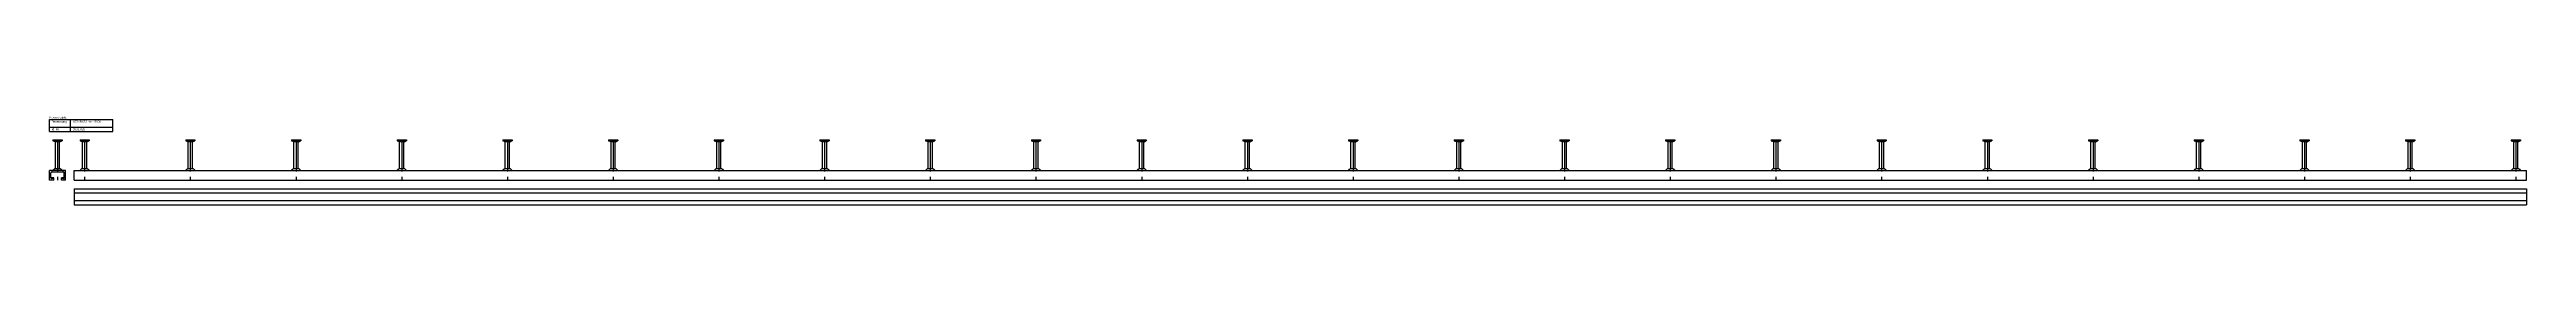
# Model space of a CAD drawing. Header units: millimetres. Extents: x -218 to 5910, y -4299 to 2743.
# Drawn here: x -218 to 5640, y -4055 to -3845 of the extents above; entities that cross this region are included whole.
import ezdxf

# ---------------------------------------------------------------- set-up
doc = ezdxf.new("R2010")
doc.units = ezdxf.units.MM
doc.header["$LTSCALE"] = 10
doc.linetypes.add('MITTE2', pattern=[1.125, 0.75, -0.125, 0.125, -0.125])
doc.layers.add('HALFEN', color=2, linetype='CONTINUOUS')
doc.styles.add('ARIAL50', font='ARIAL.TTF', dxfattribs={"height": 5})

msp = doc.modelspace()

# ---------------------------------------------------------------- linework, layer by layer
at = {"layer": 'HALFEN'}
for p, q in [((-217.8, -3852.8), (-67.8, -3852.8)), ((-217.8, -3880.8), (-217.8, -3852.8)), ((-167.8, -3880.8), (-167.8, -3852.8)), ((-67.8, -3880.8), (-67.8, -3852.8)), ((-217.8, -3870.8), (-67.8, -3870.8)), ((-217.8, -3880.8), (-67.8, -3880.8)), ((-209.7, -3900.8), (-187.8, -3900.8)), ((-209.7, -3900.8), (-209.7, -3903)), ((-209.7, -3903), (-187.8, -3903)), ((-204.3, -3905.5), (-208.6, -3903)), ((-203.8, -3900.8), (-203.8, -3903)), ((-203.8, -3968.5), (-203.8, -3906.3)), ((-194.2, -3905.8), (-203.3, -3905.8)), ((-193.8, -3968.5), (-193.8, -3906.3)), ((-193.7, -3900.8), (-193.7, -3903)), ((-193.3, -3905.5), (-188.9, -3903)), ((-187.8, -3900.8), (-187.8, -3903)), ((-145.7, -3900.8), (-123.8, -3900.8)), ((-145.7, -3900.8), (-145.7, -3903)), ((-145.7, -3903), (-123.8, -3903)), ((-140.3, -3905.5), (-144.6, -3903)), ((-139.8, -3900.8), (-139.8, -3903)), ((-139.8, -3968.5), (-139.8, -3906.3)), ((-130.2, -3905.8), (-139.3, -3905.8)), ((-129.8, -3968.5), (-129.8, -3906.3)), ((-129.7, -3900.8), (-129.7, -3903)), ((-129.3, -3905.5), (-124.9, -3903)), ((-123.8, -3900.8), (-123.8, -3903)), ((104.3, -3900.8), (126.2, -3900.8)), ((104.3, -3900.8), (104.3, -3903)), ((104.3, -3903), (126.2, -3903)), ((109.7, -3905.5), (105.4, -3903)), ((110.2, -3900.8), (110.2, -3903)), ((110.2, -3968.5), (110.2, -3906.3)), ((119.8, -3905.8), (110.7, -3905.8)), ((120.2, -3968.5), (120.2, -3906.3)), ((120.3, -3900.8), (120.3, -3903)), ((120.7, -3905.5), (125.1, -3903)), ((126.2, -3900.8), (126.2, -3903)), ((354.3, -3900.8), (376.2, -3900.8)), ((354.3, -3900.8), (354.3, -3903)), ((354.3, -3903), (376.2, -3903)), ((359.7, -3905.5), (355.4, -3903)), ((360.2, -3900.8), (360.2, -3903)), ((360.2, -3968.5), (360.2, -3906.3)), ((369.8, -3905.8), (360.7, -3905.8)), ((370.2, -3968.5), (370.2, -3906.3)), ((370.3, -3900.8), (370.3, -3903)), ((370.7, -3905.5), (375.1, -3903)), ((376.2, -3900.8), (376.2, -3903)), ((604.3, -3900.8), (626.2, -3900.8)), ((604.3, -3900.8), (604.3, -3903)), ((604.3, -3903), (626.2, -3903)), ((609.7, -3905.5), (605.4, -3903)), ((610.2, -3900.8), (610.2, -3903)), ((610.2, -3968.5), (610.2, -3906.3)), ((619.8, -3905.8), (610.7, -3905.8)), ((620.2, -3968.5), (620.2, -3906.3)), ((620.3, -3900.8), (620.3, -3903)), ((620.7, -3905.5), (625.1, -3903)), ((626.2, -3900.8), (626.2, -3903)), ((854.3, -3900.8), (876.2, -3900.8)), ((854.3, -3900.8), (854.3, -3903)), ((854.3, -3903), (876.2, -3903)), ((859.7, -3905.5), (855.4, -3903)), ((860.2, -3900.8), (860.2, -3903)), ((860.2, -3968.5), (860.2, -3906.3)), ((869.8, -3905.8), (860.7, -3905.8)), ((870.2, -3968.5), (870.2, -3906.3)), ((870.3, -3900.8), (870.3, -3903)), ((870.7, -3905.5), (875.1, -3903)), ((876.2, -3900.8), (876.2, -3903)), ((1104.3, -3900.8), (1126.2, -3900.8)), ((1104.3, -3900.8), (1104.3, -3903)), ((1104.3, -3903), (1126.2, -3903)), ((1109.7, -3905.5), (1105.4, -3903)), ((1110.2, -3900.8), (1110.2, -3903)), ((1110.2, -3968.5), (1110.2, -3906.3)), ((1119.8, -3905.8), (1110.7, -3905.8)), ((1120.2, -3968.5), (1120.2, -3906.3)), ((1120.3, -3900.8), (1120.3, -3903)), ((1120.7, -3905.5), (1125.1, -3903)), ((1126.2, -3900.8), (1126.2, -3903)), ((1354.3, -3900.8), (1376.2, -3900.8)), ((1354.3, -3900.8), (1354.3, -3903)), ((1354.3, -3903), (1376.2, -3903)), ((1359.7, -3905.5), (1355.4, -3903)), ((1360.2, -3900.8), (1360.2, -3903)), ((1360.2, -3968.5), (1360.2, -3906.3)), ((1369.8, -3905.8), (1360.7, -3905.8)), ((1370.2, -3968.5), (1370.2, -3906.3)), ((1370.3, -3900.8), (1370.3, -3903)), ((1370.7, -3905.5), (1375.1, -3903)), ((1376.2, -3900.8), (1376.2, -3903)), ((1604.3, -3900.8), (1604.3, -3903)), ((1604.3, -3900.8), (1626.2, -3900.8)), ((1604.3, -3903), (1626.2, -3903)), ((1609.7, -3905.5), (1605.4, -3903)), ((1610.2, -3900.8), (1610.2, -3903)), ((1610.2, -3968.5), (1610.2, -3906.3)), ((1619.8, -3905.8), (1610.7, -3905.8)), ((1620.2, -3968.5), (1620.2, -3906.3)), ((1620.3, -3900.8), (1620.3, -3903)), ((1620.7, -3905.5), (1625.1, -3903)), ((1626.2, -3900.8), (1626.2, -3903)), ((1854.3, -3900.8), (1876.2, -3900.8)), ((1854.3, -3900.8), (1854.3, -3903)), ((1854.3, -3903), (1876.2, -3903)), ((1859.7, -3905.5), (1855.4, -3903)), ((1860.2, -3900.8), (1860.2, -3903)), ((1860.2, -3968.5), (1860.2, -3906.3)), ((1869.8, -3905.8), (1860.7, -3905.8)), ((1870.2, -3968.5), (1870.2, -3906.3)), ((1870.3, -3900.8), (1870.3, -3903)), ((1870.7, -3905.5), (1875.1, -3903)), ((1876.2, -3900.8), (1876.2, -3903)), ((2104.3, -3900.8), (2104.3, -3903)), ((2104.3, -3900.8), (2126.2, -3900.8)), ((2104.3, -3903), (2126.2, -3903)), ((2109.7, -3905.5), (2105.4, -3903)), ((2110.2, -3900.8), (2110.2, -3903)), ((2110.2, -3968.5), (2110.2, -3906.3)), ((2119.8, -3905.8), (2110.7, -3905.8)), ((2120.2, -3968.5), (2120.2, -3906.3)), ((2120.3, -3900.8), (2120.3, -3903)), ((2120.7, -3905.5), (2125.1, -3903)), ((2126.2, -3900.8), (2126.2, -3903)), ((2354.3, -3900.8), (2376.2, -3900.8)), ((2354.3, -3900.8), (2354.3, -3903)), ((2354.3, -3903), (2376.2, -3903)), ((2359.7, -3905.5), (2355.4, -3903)), ((2360.2, -3900.8), (2360.2, -3903)), ((2360.2, -3968.5), (2360.2, -3906.3)), ((2369.8, -3905.8), (2360.7, -3905.8)), ((2370.2, -3968.5), (2370.2, -3906.3)), ((2370.3, -3900.8), (2370.3, -3903)), ((2370.7, -3905.5), (2375.1, -3903)), ((2376.2, -3900.8), (2376.2, -3903)), ((2604.3, -3900.8), (2626.2, -3900.8)), ((2604.3, -3900.8), (2604.3, -3903)), ((2604.3, -3903), (2626.2, -3903)), ((2609.7, -3905.5), (2605.4, -3903)), ((2610.2, -3900.8), (2610.2, -3903)), ((2610.2, -3968.5), (2610.2, -3906.3)), ((2619.8, -3905.8), (2610.7, -3905.8)), ((2620.2, -3968.5), (2620.2, -3906.3)), ((2620.3, -3900.8), (2620.3, -3903)), ((2620.7, -3905.5), (2625.1, -3903)), ((2626.2, -3900.8), (2626.2, -3903)), ((2854.3, -3900.8), (2854.3, -3903)), ((2854.3, -3900.8), (2876.2, -3900.8)), ((2854.3, -3903), (2876.2, -3903)), ((2859.7, -3905.5), (2855.4, -3903)), ((2860.2, -3900.8), (2860.2, -3903)), ((2860.2, -3968.5), (2860.2, -3906.3)), ((2869.8, -3905.8), (2860.7, -3905.8)), ((2870.2, -3968.5), (2870.2, -3906.3)), ((2870.3, -3900.8), (2870.3, -3903)), ((2870.7, -3905.5), (2875.1, -3903)), ((2876.2, -3900.8), (2876.2, -3903)), ((3104.3, -3900.8), (3126.2, -3900.8)), ((3104.3, -3900.8), (3104.3, -3903)), ((3104.3, -3903), (3126.2, -3903)), ((3109.7, -3905.5), (3105.4, -3903)), ((3110.2, -3900.8), (3110.2, -3903)), ((3110.2, -3968.5), (3110.2, -3906.3)), ((3119.8, -3905.8), (3110.7, -3905.8)), ((3120.2, -3968.5), (3120.2, -3906.3)), ((3120.3, -3900.8), (3120.3, -3903)), ((3120.7, -3905.5), (3125.1, -3903)), ((3126.2, -3900.8), (3126.2, -3903)), ((3354.3, -3900.8), (3354.3, -3903)), ((3354.3, -3900.8), (3376.2, -3900.8)), ((3354.3, -3903), (3376.2, -3903)), ((3359.7, -3905.5), (3355.4, -3903)), ((3360.2, -3900.8), (3360.2, -3903)), ((3360.2, -3968.5), (3360.2, -3906.3)), ((3369.8, -3905.8), (3360.7, -3905.8)), ((3370.2, -3968.5), (3370.2, -3906.3)), ((3370.3, -3900.8), (3370.3, -3903)), ((3370.7, -3905.5), (3375.1, -3903)), ((3376.2, -3900.8), (3376.2, -3903)), ((3604.3, -3900.8), (3626.2, -3900.8)), ((3604.3, -3900.8), (3604.3, -3903)), ((3604.3, -3903), (3626.2, -3903)), ((3609.7, -3905.5), (3605.4, -3903)), ((3610.2, -3900.8), (3610.2, -3903)), ((3610.2, -3968.5), (3610.2, -3906.3)), ((3619.8, -3905.8), (3610.7, -3905.8)), ((3620.2, -3968.5), (3620.2, -3906.3)), ((3620.3, -3900.8), (3620.3, -3903)), ((3620.7, -3905.5), (3625.1, -3903)), ((3626.2, -3900.8), (3626.2, -3903)), ((3854.3, -3900.8), (3876.2, -3900.8)), ((3854.3, -3900.8), (3854.3, -3903)), ((3854.3, -3903), (3876.2, -3903)), ((3859.7, -3905.5), (3855.4, -3903)), ((3860.2, -3900.8), (3860.2, -3903)), ((3860.2, -3968.5), (3860.2, -3906.3)), ((3869.8, -3905.8), (3860.7, -3905.8)), ((3870.2, -3968.5), (3870.2, -3906.3)), ((3870.3, -3900.8), (3870.3, -3903)), ((3870.7, -3905.5), (3875.1, -3903)), ((3876.2, -3900.8), (3876.2, -3903)), ((4104.3, -3900.8), (4126.2, -3900.8)), ((4104.3, -3900.8), (4104.3, -3903)), ((4104.3, -3903), (4126.2, -3903)), ((4109.7, -3905.5), (4105.4, -3903)), ((4110.2, -3900.8), (4110.2, -3903)), ((4110.2, -3968.5), (4110.2, -3906.3)), ((4119.8, -3905.8), (4110.7, -3905.8)), ((4120.2, -3968.5), (4120.2, -3906.3)), ((4120.3, -3900.8), (4120.3, -3903)), ((4120.7, -3905.5), (4125.1, -3903)), ((4126.2, -3900.8), (4126.2, -3903)), ((4354.3, -3900.8), (4354.3, -3903)), ((4354.3, -3900.8), (4376.2, -3900.8)), ((4354.3, -3903), (4376.2, -3903)), ((4359.7, -3905.5), (4355.4, -3903)), ((4360.2, -3900.8), (4360.2, -3903)), ((4360.2, -3968.5), (4360.2, -3906.3)), ((4369.8, -3905.8), (4360.7, -3905.8)), ((4370.2, -3968.5), (4370.2, -3906.3)), ((4370.3, -3900.8), (4370.3, -3903)), ((4370.7, -3905.5), (4375.1, -3903)), ((4376.2, -3900.8), (4376.2, -3903)), ((4604.3, -3900.8), (4626.2, -3900.8)), ((4604.3, -3900.8), (4604.3, -3903)), ((4604.3, -3903), (4626.2, -3903)), ((4609.7, -3905.5), (4605.4, -3903)), ((4610.2, -3900.8), (4610.2, -3903)), ((4610.2, -3968.5), (4610.2, -3906.3)), ((4619.8, -3905.8), (4610.7, -3905.8)), ((4620.2, -3968.5), (4620.2, -3906.3)), ((4620.3, -3900.8), (4620.3, -3903)), ((4620.7, -3905.5), (4625.1, -3903)), ((4626.2, -3900.8), (4626.2, -3903)), ((4854.3, -3900.8), (4854.3, -3903)), ((4854.3, -3900.8), (4876.2, -3900.8)), ((4854.3, -3903), (4876.2, -3903)), ((4859.7, -3905.5), (4855.4, -3903)), ((4860.2, -3900.8), (4860.2, -3903)), ((4860.2, -3968.5), (4860.2, -3906.3)), ((4869.8, -3905.8), (4860.7, -3905.8)), ((4870.2, -3968.5), (4870.2, -3906.3)), ((4870.3, -3900.8), (4870.3, -3903)), ((4870.7, -3905.5), (4875.1, -3903)), ((4876.2, -3900.8), (4876.2, -3903)), ((5104.3, -3900.8), (5126.2, -3900.8)), ((5104.3, -3900.8), (5104.3, -3903)), ((5104.3, -3903), (5126.2, -3903)), ((5109.7, -3905.5), (5105.4, -3903)), ((5110.2, -3900.8), (5110.2, -3903)), ((5110.2, -3968.5), (5110.2, -3906.3)), ((5119.8, -3905.8), (5110.7, -3905.8)), ((5120.2, -3968.5), (5120.2, -3906.3)), ((5120.3, -3900.8), (5120.3, -3903)), ((5120.7, -3905.5), (5125.1, -3903)), ((5126.2, -3900.8), (5126.2, -3903)), ((5354.3, -3900.8), (5376.2, -3900.8)), ((5354.3, -3900.8), (5354.3, -3903)), ((5354.3, -3903), (5376.2, -3903)), ((5359.7, -3905.5), (5355.4, -3903)), ((5360.2, -3900.8), (5360.2, -3903)), ((5360.2, -3968.5), (5360.2, -3906.3)), ((5369.8, -3905.8), (5360.7, -3905.8)), ((5370.2, -3968.5), (5370.2, -3906.3)), ((5370.3, -3900.8), (5370.3, -3903)), ((5370.7, -3905.5), (5375.1, -3903)), ((5376.2, -3900.8), (5376.2, -3903)), ((5604.3, -3900.8), (5604.3, -3903)), ((5604.3, -3900.8), (5626.2, -3900.8)), ((5604.3, -3903), (5626.2, -3903)), ((5609.7, -3905.5), (5605.4, -3903)), ((5610.2, -3900.8), (5610.2, -3903)), ((5610.2, -3968.5), (5610.2, -3906.3)), ((5619.8, -3905.8), (5610.7, -3905.8)), ((5620.2, -3968.5), (5620.2, -3906.3)), ((5620.3, -3900.8), (5620.3, -3903)), ((5620.7, -3905.5), (5625.1, -3903)), ((5626.2, -3900.8), (5626.2, -3903)), ((-179.8, -3973.8), (-217.8, -3973.8)), ((-217.8, -3996.8), (-217.8, -3973.8)), ((-214.8, -3990.8), (-214.8, -3979.3)), ((-184.8, -3977.3), (-212.8, -3977.3)), ((-205, -3968.5), (-192.5, -3968.5)), ((-182.8, -3990.8), (-182.8, -3979.3)), ((-179.8, -3996.8), (-179.8, -3973.8)), ((-159.8, -3973.8), (5640.2, -3973.8)), ((-159.8, -3996.8), (-159.8, -3973.8)), ((-141, -3968.5), (-128.5, -3968.5)), ((109, -3968.5), (121.5, -3968.5)), ((359, -3968.5), (371.5, -3968.5)), ((609, -3968.5), (621.5, -3968.5)), ((859, -3968.5), (871.5, -3968.5)), ((1109, -3968.5), (1121.5, -3968.5)), ((1359, -3968.5), (1371.5, -3968.5)), ((1609, -3968.5), (1621.5, -3968.5)), ((1859, -3968.5), (1871.5, -3968.5)), ((2109, -3968.5), (2121.5, -3968.5)), ((2359, -3968.5), (2371.5, -3968.5)), ((2609, -3968.5), (2621.5, -3968.5)), ((2859, -3968.5), (2871.5, -3968.5)), ((3109, -3968.5), (3121.5, -3968.5)), ((3359, -3968.5), (3371.5, -3968.5)), ((3609, -3968.5), (3621.5, -3968.5)), ((3859, -3968.5), (3871.5, -3968.5)), ((4109, -3968.5), (4121.5, -3968.5)), ((4359, -3968.5), (4371.5, -3968.5)), ((4609, -3968.5), (4621.5, -3968.5)), ((4859, -3968.5), (4871.5, -3968.5)), ((5109, -3968.5), (5121.5, -3968.5)), ((5359, -3968.5), (5371.5, -3968.5)), ((5609, -3968.5), (5621.5, -3968.5)), ((5640.2, -3996.8), (5640.2, -3973.8)), ((-207.8, -3996.8), (-217.8, -3996.8)), ((-207.8, -3991.3), (-214.7, -3991.3)), ((-207.8, -3992.8), (-212.8, -3992.8)), ((-207.8, -3996.8), (-207.8, -3991.3)), ((-189.8, -3996.8), (-189.8, -3991.3)), ((-182.8, -3991.3), (-189.8, -3991.3)), ((-184.8, -3992.8), (-189.8, -3992.8)), ((-179.8, -3996.8), (-189.8, -3996.8)), ((-159.8, -3996.8), (5640.2, -3996.8)), ((-159.8, -4016.8), (5640.2, -4016.8)), ((-159.8, -4016.8), (-159.8, -4054.8)), ((-159.8, -4026.8), (5640.2, -4026.8)), ((5640.2, -4016.8), (5640.2, -4054.8)), ((-159.8, -4044.8), (5640.2, -4044.8)), ((-159.8, -4054.8), (5640.2, -4054.8))]:
    msp.add_line(p, q, dxfattribs=at)
at = {"layer": 'HALFEN', "color": 1, "linetype": 'MITTE2', "ltscale": 10}
for p, q in [((-198.8, -3900.8), (-198.8, -3996.8)), ((-134.8, -3900.8), (-134.8, -3996.8)), ((115.2, -3900.8), (115.2, -3996.8)), ((365.2, -3900.8), (365.2, -3996.8)), ((615.2, -3900.8), (615.2, -3996.8)), ((865.2, -3900.8), (865.2, -3996.8)), ((1115.2, -3900.8), (1115.2, -3996.8)), ((1365.2, -3900.8), (1365.2, -3996.8)), ((1615.2, -3900.8), (1615.2, -3996.8)), ((1865.2, -3900.8), (1865.2, -3996.8)), ((2115.2, -3900.8), (2115.2, -3996.8)), ((2365.2, -3900.8), (2365.2, -3996.8)), ((2615.2, -3900.8), (2615.2, -3996.8)), ((2865.2, -3900.8), (2865.2, -3996.8)), ((3115.2, -3900.8), (3115.2, -3996.8)), ((3365.2, -3900.8), (3365.2, -3996.8)), ((3615.2, -3900.8), (3615.2, -3996.8)), ((3865.2, -3900.8), (3865.2, -3996.8)), ((4115.2, -3900.8), (4115.2, -3996.8)), ((4365.2, -3900.8), (4365.2, -3996.8)), ((4615.2, -3900.8), (4615.2, -3996.8)), ((4865.2, -3900.8), (4865.2, -3996.8)), ((5115.2, -3900.8), (5115.2, -3996.8)), ((5365.2, -3900.8), (5365.2, -3996.8)), ((5615.2, -3900.8), (5615.2, -3996.8))]:
    msp.add_line(p, q, dxfattribs=at)
at = {"layer": 'HALFEN'}
for centre, radius, start, end in [((-204.8, -3906.3), 1, 0, 60), ((-192.8, -3906.3), 1, 120, 180), ((-140.8, -3906.3), 1, 0, 60), ((-128.8, -3906.3), 1, 120, 180), ((109.2, -3906.3), 1, 0, 60), ((121.2, -3906.3), 1, 120, 180), ((359.2, -3906.3), 1, 0, 60), ((371.2, -3906.3), 1, 120, 180), ((609.2, -3906.3), 1, 0, 60), ((621.2, -3906.3), 1, 120, 180), ((859.2, -3906.3), 1, 0, 60), ((871.2, -3906.3), 1, 120, 180), ((1109.2, -3906.3), 1, 0, 60), ((1121.2, -3906.3), 1, 120, 180), ((1359.2, -3906.3), 1, 0, 60), ((1371.2, -3906.3), 1, 120, 180), ((1609.2, -3906.3), 1, 0, 60), ((1621.2, -3906.3), 1, 120, 180), ((1859.2, -3906.3), 1, 0, 60), ((1871.2, -3906.3), 1, 120, 180), ((2109.2, -3906.3), 1, 0, 60), ((2121.2, -3906.3), 1, 120, 180), ((2359.2, -3906.3), 1, 0, 60), ((2371.2, -3906.3), 1, 120, 180), ((2609.2, -3906.3), 1, 0, 60), ((2621.2, -3906.3), 1, 120, 180), ((2859.2, -3906.3), 1, 0, 60), ((2871.2, -3906.3), 1, 120, 180), ((3109.2, -3906.3), 1, 0, 60), ((3121.2, -3906.3), 1, 120, 180), ((3359.2, -3906.3), 1, 0, 60), ((3371.2, -3906.3), 1, 120, 180), ((3609.2, -3906.3), 1, 0, 60), ((3621.2, -3906.3), 1, 120, 180), ((3859.2, -3906.3), 1, 0, 60), ((3871.2, -3906.3), 1, 120, 180), ((4109.2, -3906.3), 1, 0, 60), ((4121.2, -3906.3), 1, 120, 180), ((4359.2, -3906.3), 1, 0, 60), ((4371.2, -3906.3), 1, 120, 180), ((4609.2, -3906.3), 1, 0, 60), ((4621.2, -3906.3), 1, 120, 180), ((4859.2, -3906.3), 1, 0, 60), ((4871.2, -3906.3), 1, 120, 180), ((5109.2, -3906.3), 1, 0, 60), ((5121.2, -3906.3), 1, 120, 180), ((5359.2, -3906.3), 1, 0, 60), ((5371.2, -3906.3), 1, 120, 180), ((5609.2, -3906.3), 1, 0, 60), ((5621.2, -3906.3), 1, 120, 180), ((-212.8, -3979.3), 2, 90, 180), ((-212.4, -3968.2), 5.54, 270, 305.34441), ((-219.3, -3958.5), 17.4, 305.34441, 325.01853), ((-178.2, -3958.5), 17.4, 214.98147, 234.65559), ((-185.1, -3968.2), 5.54, 234.65559, 270), ((-184.8, -3979.3), 2, 0, 90), ((-148.4, -3968.2), 5.54, 270, 305.34441), ((-155.3, -3958.5), 17.4, 305.34441, 325.01853), ((-114.2, -3958.5), 17.4, 214.98147, 234.65559), ((-121.1, -3968.2), 5.54, 234.65559, 270), ((101.6, -3968.2), 5.54, 270, 305.34441), ((94.7, -3958.5), 17.4, 305.34441, 325.01853), ((135.8, -3958.5), 17.4, 214.98147, 234.65559), ((128.9, -3968.2), 5.54, 234.65559, 270), ((351.6, -3968.2), 5.54, 270, 305.34441), ((344.7, -3958.5), 17.4, 305.34441, 325.01853), ((385.8, -3958.5), 17.4, 214.98147, 234.65559), ((378.9, -3968.2), 5.54, 234.65559, 270), ((601.6, -3968.2), 5.54, 270, 305.34441), ((594.7, -3958.5), 17.4, 305.34441, 325.01853), ((635.8, -3958.5), 17.4, 214.98147, 234.65559), ((628.9, -3968.2), 5.54, 234.65559, 270), ((851.6, -3968.2), 5.54, 270, 305.34441), ((844.7, -3958.5), 17.4, 305.34441, 325.01853), ((885.8, -3958.5), 17.4, 214.98147, 234.65559), ((878.9, -3968.2), 5.54, 234.65559, 270), ((1101.6, -3968.2), 5.54, 270, 305.34441), ((1094.7, -3958.5), 17.4, 305.34441, 325.01853), ((1135.8, -3958.5), 17.4, 214.98147, 234.65559), ((1128.9, -3968.2), 5.54, 234.65559, 270), ((1351.6, -3968.2), 5.54, 270, 305.34441), ((1344.7, -3958.5), 17.4, 305.34441, 325.01853), ((1385.8, -3958.5), 17.4, 214.98147, 234.65559), ((1378.9, -3968.2), 5.54, 234.65559, 270), ((1601.6, -3968.2), 5.54, 270, 305.34441), ((1594.7, -3958.5), 17.4, 305.34441, 325.01853), ((1635.8, -3958.5), 17.4, 214.98147, 234.65559), ((1628.9, -3968.2), 5.54, 234.65559, 270), ((1851.6, -3968.2), 5.54, 270, 305.34441), ((1844.7, -3958.5), 17.4, 305.34441, 325.01853), ((1885.8, -3958.5), 17.4, 214.98147, 234.65559), ((1878.9, -3968.2), 5.54, 234.65559, 270), ((2101.6, -3968.2), 5.54, 270, 305.34441), ((2094.7, -3958.5), 17.4, 305.34441, 325.01853), ((2135.8, -3958.5), 17.4, 214.98147, 234.65559), ((2128.9, -3968.2), 5.54, 234.65559, 270), ((2351.6, -3968.2), 5.54, 270, 305.34441), ((2344.7, -3958.5), 17.4, 305.34441, 325.01853), ((2385.8, -3958.5), 17.4, 214.98147, 234.65559), ((2378.9, -3968.2), 5.54, 234.65559, 270), ((2601.6, -3968.2), 5.54, 270, 305.34441), ((2594.7, -3958.5), 17.4, 305.34441, 325.01853), ((2635.8, -3958.5), 17.4, 214.98147, 234.65559), ((2628.9, -3968.2), 5.54, 234.65559, 270), ((2851.6, -3968.2), 5.54, 270, 305.34441), ((2844.7, -3958.5), 17.4, 305.34441, 325.01853), ((2885.8, -3958.5), 17.4, 214.98147, 234.65559), ((2878.9, -3968.2), 5.54, 234.65559, 270), ((3101.6, -3968.2), 5.54, 270, 305.34441), ((3094.7, -3958.5), 17.4, 305.34441, 325.01853), ((3135.8, -3958.5), 17.4, 214.98147, 234.65559), ((3128.9, -3968.2), 5.54, 234.65559, 270), ((3351.6, -3968.2), 5.54, 270, 305.34441), ((3344.7, -3958.5), 17.4, 305.34441, 325.01853), ((3385.8, -3958.5), 17.4, 214.98147, 234.65559), ((3378.9, -3968.2), 5.54, 234.65559, 270), ((3601.6, -3968.2), 5.54, 270, 305.34441), ((3594.7, -3958.5), 17.4, 305.34441, 325.01853), ((3635.8, -3958.5), 17.4, 214.98147, 234.65559), ((3628.9, -3968.2), 5.54, 234.65559, 270), ((3851.6, -3968.2), 5.54, 270, 305.34441), ((3844.7, -3958.5), 17.4, 305.34441, 325.01853), ((3885.8, -3958.5), 17.4, 214.98147, 234.65559), ((3878.9, -3968.2), 5.54, 234.65559, 270), ((4101.6, -3968.2), 5.54, 270, 305.34441), ((4094.7, -3958.5), 17.4, 305.34441, 325.01853), ((4135.8, -3958.5), 17.4, 214.98147, 234.65559), ((4128.9, -3968.2), 5.54, 234.65559, 270), ((4351.6, -3968.2), 5.54, 270, 305.34441), ((4344.7, -3958.5), 17.4, 305.34441, 325.01853), ((4385.8, -3958.5), 17.4, 214.98147, 234.65559), ((4378.9, -3968.2), 5.54, 234.65559, 270), ((4601.6, -3968.2), 5.54, 270, 305.34441), ((4594.7, -3958.5), 17.4, 305.34441, 325.01853), ((4635.8, -3958.5), 17.4, 214.98147, 234.65559), ((4628.9, -3968.2), 5.54, 234.65559, 270), ((4851.6, -3968.2), 5.54, 270, 305.34441), ((4844.7, -3958.5), 17.4, 305.34441, 325.01853), ((4885.8, -3958.5), 17.4, 214.98147, 234.65559), ((4878.9, -3968.2), 5.54, 234.65559, 270), ((5101.6, -3968.2), 5.54, 270, 305.34441), ((5094.7, -3958.5), 17.4, 305.34441, 325.01853), ((5135.8, -3958.5), 17.4, 214.98147, 234.65559), ((5128.9, -3968.2), 5.54, 234.65559, 270), ((5351.6, -3968.2), 5.54, 270, 305.34441), ((5344.7, -3958.5), 17.4, 305.34441, 325.01853), ((5385.8, -3958.5), 17.4, 214.98147, 234.65559), ((5378.9, -3968.2), 5.54, 234.65559, 270), ((5601.6, -3968.2), 5.54, 270, 305.34441), ((5594.7, -3958.5), 17.4, 305.34441, 325.01853), ((5635.8, -3958.5), 17.4, 214.98147, 234.65559), ((5628.9, -3968.2), 5.54, 234.65559, 270), ((-212.8, -3990.8), 2, 180, 270), ((-184.8, -3990.8), 2, 270, 0)]:
    msp.add_arc(centre, radius, start, end, dxfattribs=at)

# ---------------------------------------------------------------- texts
at = {"layer": 'HALFEN', "style": 'ARIAL50'}
for s, p in [('feuerverzinkt', (-217.8, -3850.3)), ('Benennung', (-212.8, -3860.3)), ('HZA 38/23 - fv - 5800', (-162.8, -3860.3)), ('Id. Nr.', (-212.8, -3878.3)), ('0002.020', (-162.8, -3878.3))]:
    msp.add_text(s, height=5, dxfattribs=at).set_placement(p)

doc.saveas('drawing.dxf')
